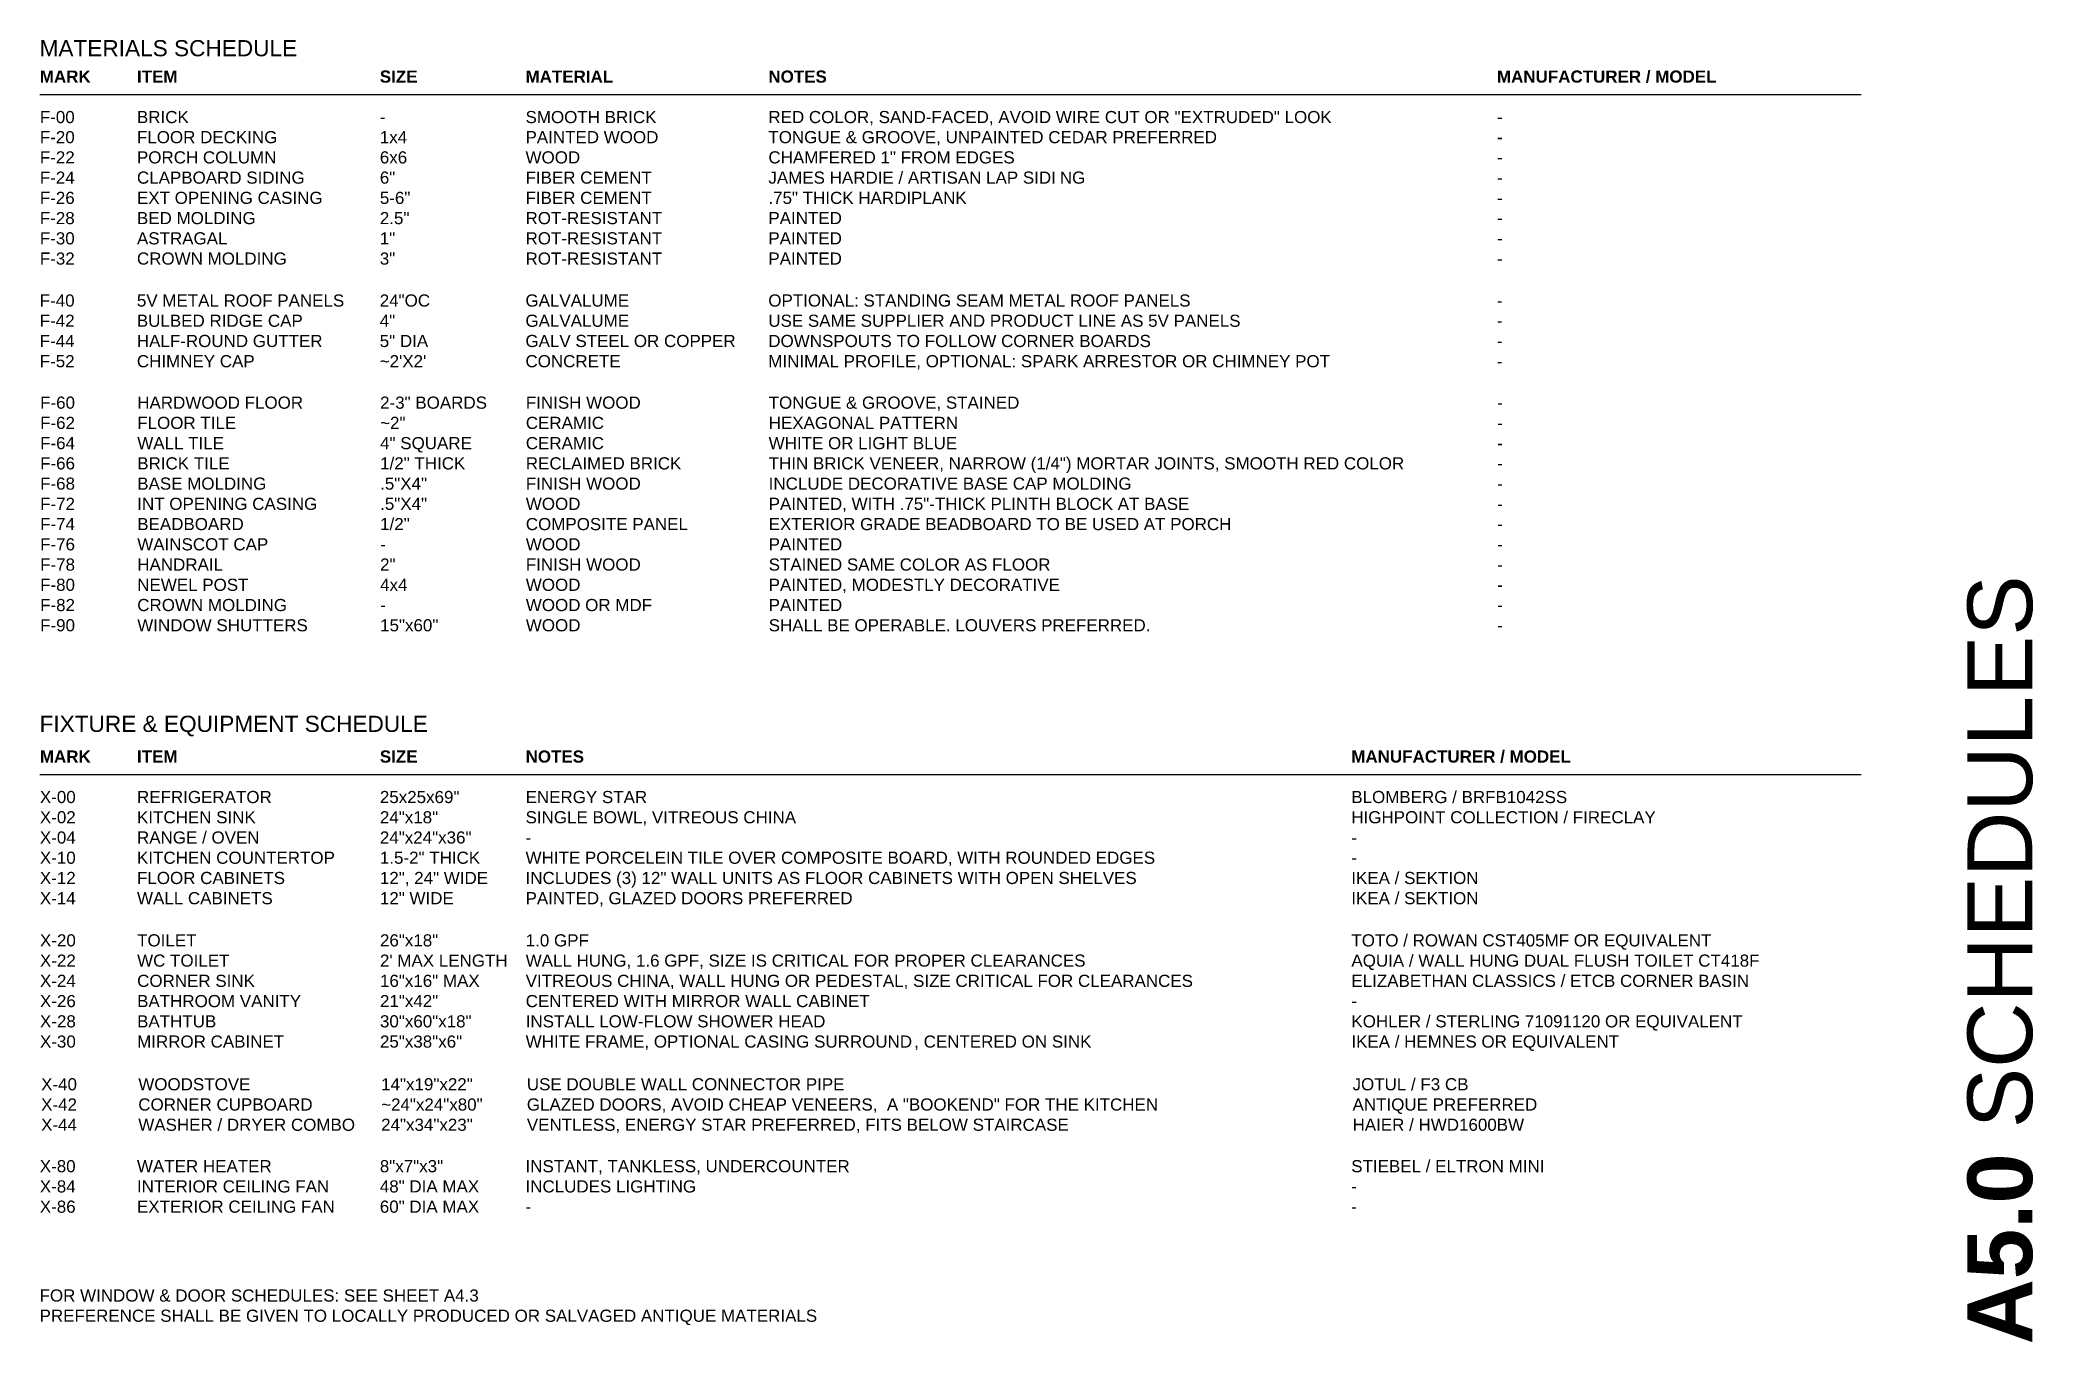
# Model space of a CAD drawing. Header units: inches. Extents: x -54 to 15382, y 469 to 41738.
# Drawn here: x 4106.3 to 4475.6, y 3611.3 to 3852.7 of the extents above; entities that cross this region are included whole.
import ezdxf

# ---------------------------------------------------------------- set-up
doc = ezdxf.new("R2010")
doc.units = ezdxf.units.IN
doc.header["$MEASUREMENT"] = 0
doc.layers.get('0').update_dxf_attribs({"lineweight": 9})
doc.layers.add('3', color=7, linetype='Continuous', lineweight=30)
doc.layers.add('A-TEXTx', color=7, linetype='Continuous', lineweight=18)
doc.styles.get("Standard").update_dxf_attribs({"font": 'arial.ttf'})

msp = doc.modelspace()

# ---------------------------------------------------------------- texts
at = {"ltscale": 0.1, "char_height": 3, "attachment_point": 7}
for s, insert, width in [('{MATERIALS SCHEDULE}', (4106.2481563, 3849.5682085), 47.37102925), ('{FIXTURE & EQUIPMENT SCHEDULE}', (4106.2481563, 3723.5682085), 81.374874362)]:
    msp.add_mtext(s, dxfattribs=dict(at, insert=insert, width=width))
at = {"ltscale": 0.5, "insert": (4463.4770686, 3610.8840698), "char_height": 12, "attachment_point": 1, "rotation": 90}
msp.add_mtext('{\\fArial|b1|i0|c0|p34;A5.0\\fArial|b0|i0|c1|p0; SCHEDULES}', dxfattribs=at)
at = {"layer": 'A-TEXTx', "ltscale": 0.5, "char_height": 2.25, "attachment_point": 1}
for s, insert, width in [('{\\fArial|b1|i0|c1|p0;MARK\tITEM\t\t\t\t\tSIZE\t\t\tMATERIAL\t\t\t\tNOTES\t\t\t\t\t\t\t\t\t\t\t\t\t\tMANUFACTURER / MODEL\t\t\t\t}\\P\\PF-00\t\tBRICK\t\t\t\t-\t\t\tSMOOTH BRICK\t\t\tRED COLOR, SAND-FACED, AVOID WIRE CUT OR "EXTRUDED" LOOK\t\t\t\t-', (4106.2957039, 3846.9746214), 351.704374518), ('F-20\t\tFLOOR DECKING\t\t\t1x4\t\t\tPAINTED WOOD\t\t\tTONGUE & GROOVE, UNPAINTED CEDAR PREFERRED\t\t\t\t\t\t-\\PF-22\t\tPORCH COLUMN\t\t\t6x6\t\t\tWOOD\t\t\t\tCHAMFERED 1" FROM EDGES\t\t\t\t\t\t\t\t\t\t-\\PF-24\t\tCLAPBOARD SIDING\t\t6"\t\t\tFIBER CEMENT\t\t\tJAMES HARDIE / ARTISAN LAP SIDI\tNG\t\t\t\t\t\t\t\t\t-\\PF-26\t\tEXT OPENING CASING\t\t5-6"\t\t\tFIBER CEMENT\t\t\t.75" THICK HARDIPLANK\t\t\t\t\t\t\t\t\t\t\t-\\PF-28\t\tBED MOLDING\t\t\t2.5"\t\t\tROT-RESISTANT \t\t\tPAINTED\t\t\t\t\t\t\t\t\t\t\t\t\t\t-\\PF-30\t\tASTRAGAL\t\t\t\t1"\t\t\tROT-RESISTANT\t\t\tPAINTED\t\t\t\t\t\t\t\t\t\t\t\t\t\t-\\PF-32\t\tCROWN MOLDING \t\t3"\t\t\tROT-RESISTANT\t\t\tPAINTED\t\t\t\t\t\t\t\t\t\t\t\t\t\t-', (4106.2968386, 3835.7514445), 351.703239824), ('F-40\t\t5V METAL ROOF PANELS\t24"OC\t\tGALVALUME\t\t\tOPTIONAL: STANDING SEAM METAL ROOF PANELS\t\t\t\t\t\t\t-\\PF-42\t\tBULBED RIDGE CAP\t\t4"\t\t\tGALVALUME\t\t\tUSE SAME SUPPLIER AND PRODUCT LINE AS 5V PANELS\t\t\t\t\t\t-\t\t\\PF-44\t\tHALF-ROUND GUTTER\t\t5" DIA\t\t\tGALV STEEL OR COPPER\tDOWNSPOUTS TO FOLLOW CORNER BOARDS\t\t\t\t\t\t\t\t-\\PF-52\t\tCHIMNEY CAP\t\t\t~2\'X2\'\t\t\tCONCRETE\t\t\t\tMINIMAL PROFILE, OPTIONAL: SPARK ARRESTOR OR CHIMNEY POT\t\t\t\t-', (4106.2801035, 3805.4754516), 351.719974965), ('F-60\t\tHARDWOOD FLOOR\t\t2-3" BOARDS\tFINISH WOOD\t\t\tTONGUE & GROOVE, STAINED\t\t\t\t\t\t\t\t\t\t-\t\t\t\t\t\t\\PF-62\t\tFLOOR TILE\t\t\t~2"\t\t\tCERAMIC\t\t\t\tHEXAGONAL PATTERN\t\t\t\t\t\t\t\t\t\t\t\t-\\PF-64\t\tWALL TILE\t\t\t\t4" SQUARE\t\tCERAMIC\t\t\t\tWHITE OR LIGHT BLUE\t\t\t\t\t\t\t\t\t\t\t\t-\\PF-66\t\tBRICK TILE\t\t\t\t1/2" THICK\t\tRECLAIMED BRICK\t\tTHIN BRICK VENEER, NARROW (1/4") MORTAR JOINTS, SMOOTH RED COLOR\t\t-\t\\PF-68\t\tBASE MOLDING\t\t\t.5"X4"\t\t\tFINISH WOOD\t\t\tINCLUDE DECORATIVE BASE CAP MOLDING\t\t\t\t\t\t\t\t-\\PF-72\t\tINT OPENING CASING\t\t.5"X4"\t\t\tWOOD\t\t\t\tPAINTED, WITH .75"-THICK PLINTH BLOCK AT BASE\t\t\t\t\t\t\t-\t\t\t\\PF-74\t\tBEADBOARD\t\t\t1/2"\t\t\tCOMPOSITE PANEL\t\tEXTERIOR GRADE BEADBOARD TO BE USED AT PORCH\t\t\t\t\t\t-\\PF-76\t\tWAINSCOT CAP\t\t\t-\t\t\tWOOD\t\t\t\tPAINTED\t\t\t\t\t\t\t\t\t\t\t\t\t\t-\\PF-78\t\tHANDRAIL\t\t\t\t2"\t\t\tFINISH WOOD\t\t\tSTAINED SAME COLOR AS FLOOR\t\t\t\t\t\t\t\t\t\t-\t\\PF-80\t\tNEWEL POST\t\t\t4x4\t\t\tWOOD\t\t\t\tPAINTED, MODESTLY DECORATIVE\t\t\t\t\t\t\t\t\t\t-\\PF-82\t\tCROWN MOLDING\t\t-\t\t\tWOOD OR MDF\t\t\tPAINTED\t\t\t\t\t\t\t\t\t\t\t\t\t\t-\\PF-90\t\tWINDOW SHUTTERS\t\t15"x60"\t\tWOOD\t\t\t\tSHALL BE OPERABLE. LOUVERS PREFERRED.\t\t\t\t\t\t\t\t-\\P\\P{\\fArial|b0|i0|c1|p0;\\W5.15290;  }\t\t', (4106.3501611, 3786.5442946), 351.649917353), ('{\\fArial|b1|i0|c1|p0;MARK\tITEM\t\t\t\t\tSIZE\t\t\tNOTES\t\t\t\t\t\t\t\t\t\t\t\t\t\t\t\tMANUFACTURER / MODEL\t}\\P\\PX-00\t\tREFRIGERATOR\t\t\t25x25x69"\t\tENERGY STAR\t\t\t\t\t\t\t\t\t\t\t\t\t\t\tBLOMBERG / BRFB1042SS\\PX-02\t\tKITCHEN SINK\t\t\t24"x18"\t\tSINGLE BOWL, VITREOUS CHINA\t\t\t\t\t\t\t\t\t\t\t\tHIGHPOINT COLLECTION / FIRECLAY\\PX-04\t\tRANGE / OVEN\t\t\t24"x24"x36"\t\t-\t\t\t\t\t\t\t\t\t\t\t\t\t\t\t\t\t-\t\t\\PX-10\t\tKITCHEN COUNTERTOP\t1.5-2" THICK\tWHITE PORCELEIN TILE OVER COMPOSITE BOARD, WITH ROUNDED EDGES\t\t\t\t\t-\\PX-12\t\tFLOOR CABINETS\t\t12", 24" WIDE\tINCLUDES (3) 12" WALL UNITS AS FLOOR CABINETS WITH OPEN SHELVES\t\t\t\t\tIKEA / SEKTION\\PX-14\t\tWALL CABINETS\t\t\t12" WIDE\t\tPAINTED, GLAZED DOORS PREFERRED\t\t\t\t\t\t\t\t\t\t\tIKEA / SEKTION', (4106.3074922, 3720.9573375), 351.692586269), ('X-20\t\tTOILET\t\t\t\t26"x18"\t\t1.0 GPF\t\t\t\t\t\t\t\t\t\t\t\t\t\t\t\tTOTO / ROWAN CST405MF OR EQUIVALENT\\PX-22\t\tWC TOILET\t\t\t\t2\' MAX LENGTH\tWALL HUNG, 1.6 GPF, SIZE IS CRITICAL FOR PROPER CLEARANCES\t\t\t\t\t\tAQUIA / WALL HUNG DUAL FLUSH TOILET CT418F\\PX-24\t\tCORNER SINK\t\t\t16"x16" MAX\tVITREOUS CHINA, WALL HUNG OR PEDESTAL, SIZE CRITICAL FOR CLEARANCES\t\t\t\tELIZABETHAN CLASSICS / ETCB CORNER BASIN\\PX-26\t\tBATHROOM VANITY\t\t21"x42"\t\tCENTERED WITH MIRROR WALL CABINET\t\t\t\t\t\t\t\t\t\t-\\PX-28\t\tBATHTUB\t\t\t\t30"x60"x18"\t\tINSTALL LOW-FLOW SHOWER HEAD\t\t\t\t\t\t\t\t\t\t\tKOHLER / STERLING 71091120 OR EQUIVALENT\\PX-30\t\tMIRROR CABINET\t\t25"x38"x6"\t\tWHITE FRAME, OPTIONAL CASING SURROUND\t, CENTERED ON SINK\t\t\t\t\t\tIKEA / HEMNES OR EQUIVALENT', (4106.3250765, 3686.8892647), 351.67500192), ('X-40\t\tWOODSTOVE\t\t\t14"x19"x22"\t\tUSE DOUBLE WALL CONNECTOR PIPE\t\t\t\t\t\t\t\t\t\t\tJOTUL / F3 CB\\PX-42\t\tCORNER CUPBOARD\t\t~24"x24"x80"\tGLAZED DOORS, AVOID CHEAP VENEERS,  A "BOOKEND" FOR THE KITCHEN\t\t\t\t\tANTIQUE PREFERRED\\PX-44\t\tWASHER / DRYER COMBO\t24"x34"x23"\t\tVENTLESS, ENERGY STAR PREFERRED, FITS BELOW STAIRCASE\t\t\t\t\t\tHAIER / HWD1600BW', (4106.5394591, 3660.21879), 342.045816465), ('X-80\t\tWATER HEATER\t\t\t8"x7"x3"\t\tINSTANT, TANKLESS, UNDERCOUNTER\t\t\t\t\t\t\t\t\t\t\tSTIEBEL / ELTRON MINI\\PX-84\t\tINTERIOR CEILING FAN\t\t48" DIA MAX\tINCLUDES LIGHTING\t\t\t\t\t\t\t\t\t\t\t\t\t\t-\\PX-86\t\tEXTERIOR CEILING FAN\t60" DIA MAX\t-\t\t\t\t\t\t\t\t\t\t\t\t\t\t\t\t\t-', (4106.2947555, 3645.0380908), 314.697473114)]:
    msp.add_mtext(s, dxfattribs=dict(at, insert=insert, width=width))
at = {"layer": 'A-TEXTx', "ltscale": 0.5, "insert": (4106.2512559, 3621.0740185), "char_height": 1.5, "attachment_point": 1}
msp.add_mtext('{\\H1.5x;FOR WINDOW & DOOR SCHEDULES: SEE SHEET A4.3\\PPREFERENCE SHALL BE GIVEN TO LOCALLY PRODUCED OR SALVAGED ANTIQUE MATERIALS\\P\\H0.66667x; }', dxfattribs=at)

# ---------------------------------------------------------------- linework, layer by layer
at = {"layer": '3', "ltscale": 0.25}
for p, q in [((4443.7618855, 3842.4676375), (4106.3041513, 3842.4676375)), ((4443.7618855, 3716.4676375), (4106.3041513, 3716.4676375))]:
    msp.add_line(p, q, dxfattribs=at)

msp.set_redraw_order([(e.dxf.handle, doc.entitydb.next_handle()) for e in msp.query("TEXT MTEXT ATTDEF DIMENSION ARC_DIMENSION")])  # texts and dimensions are drawn at this point

doc.saveas('drawing.dxf')
